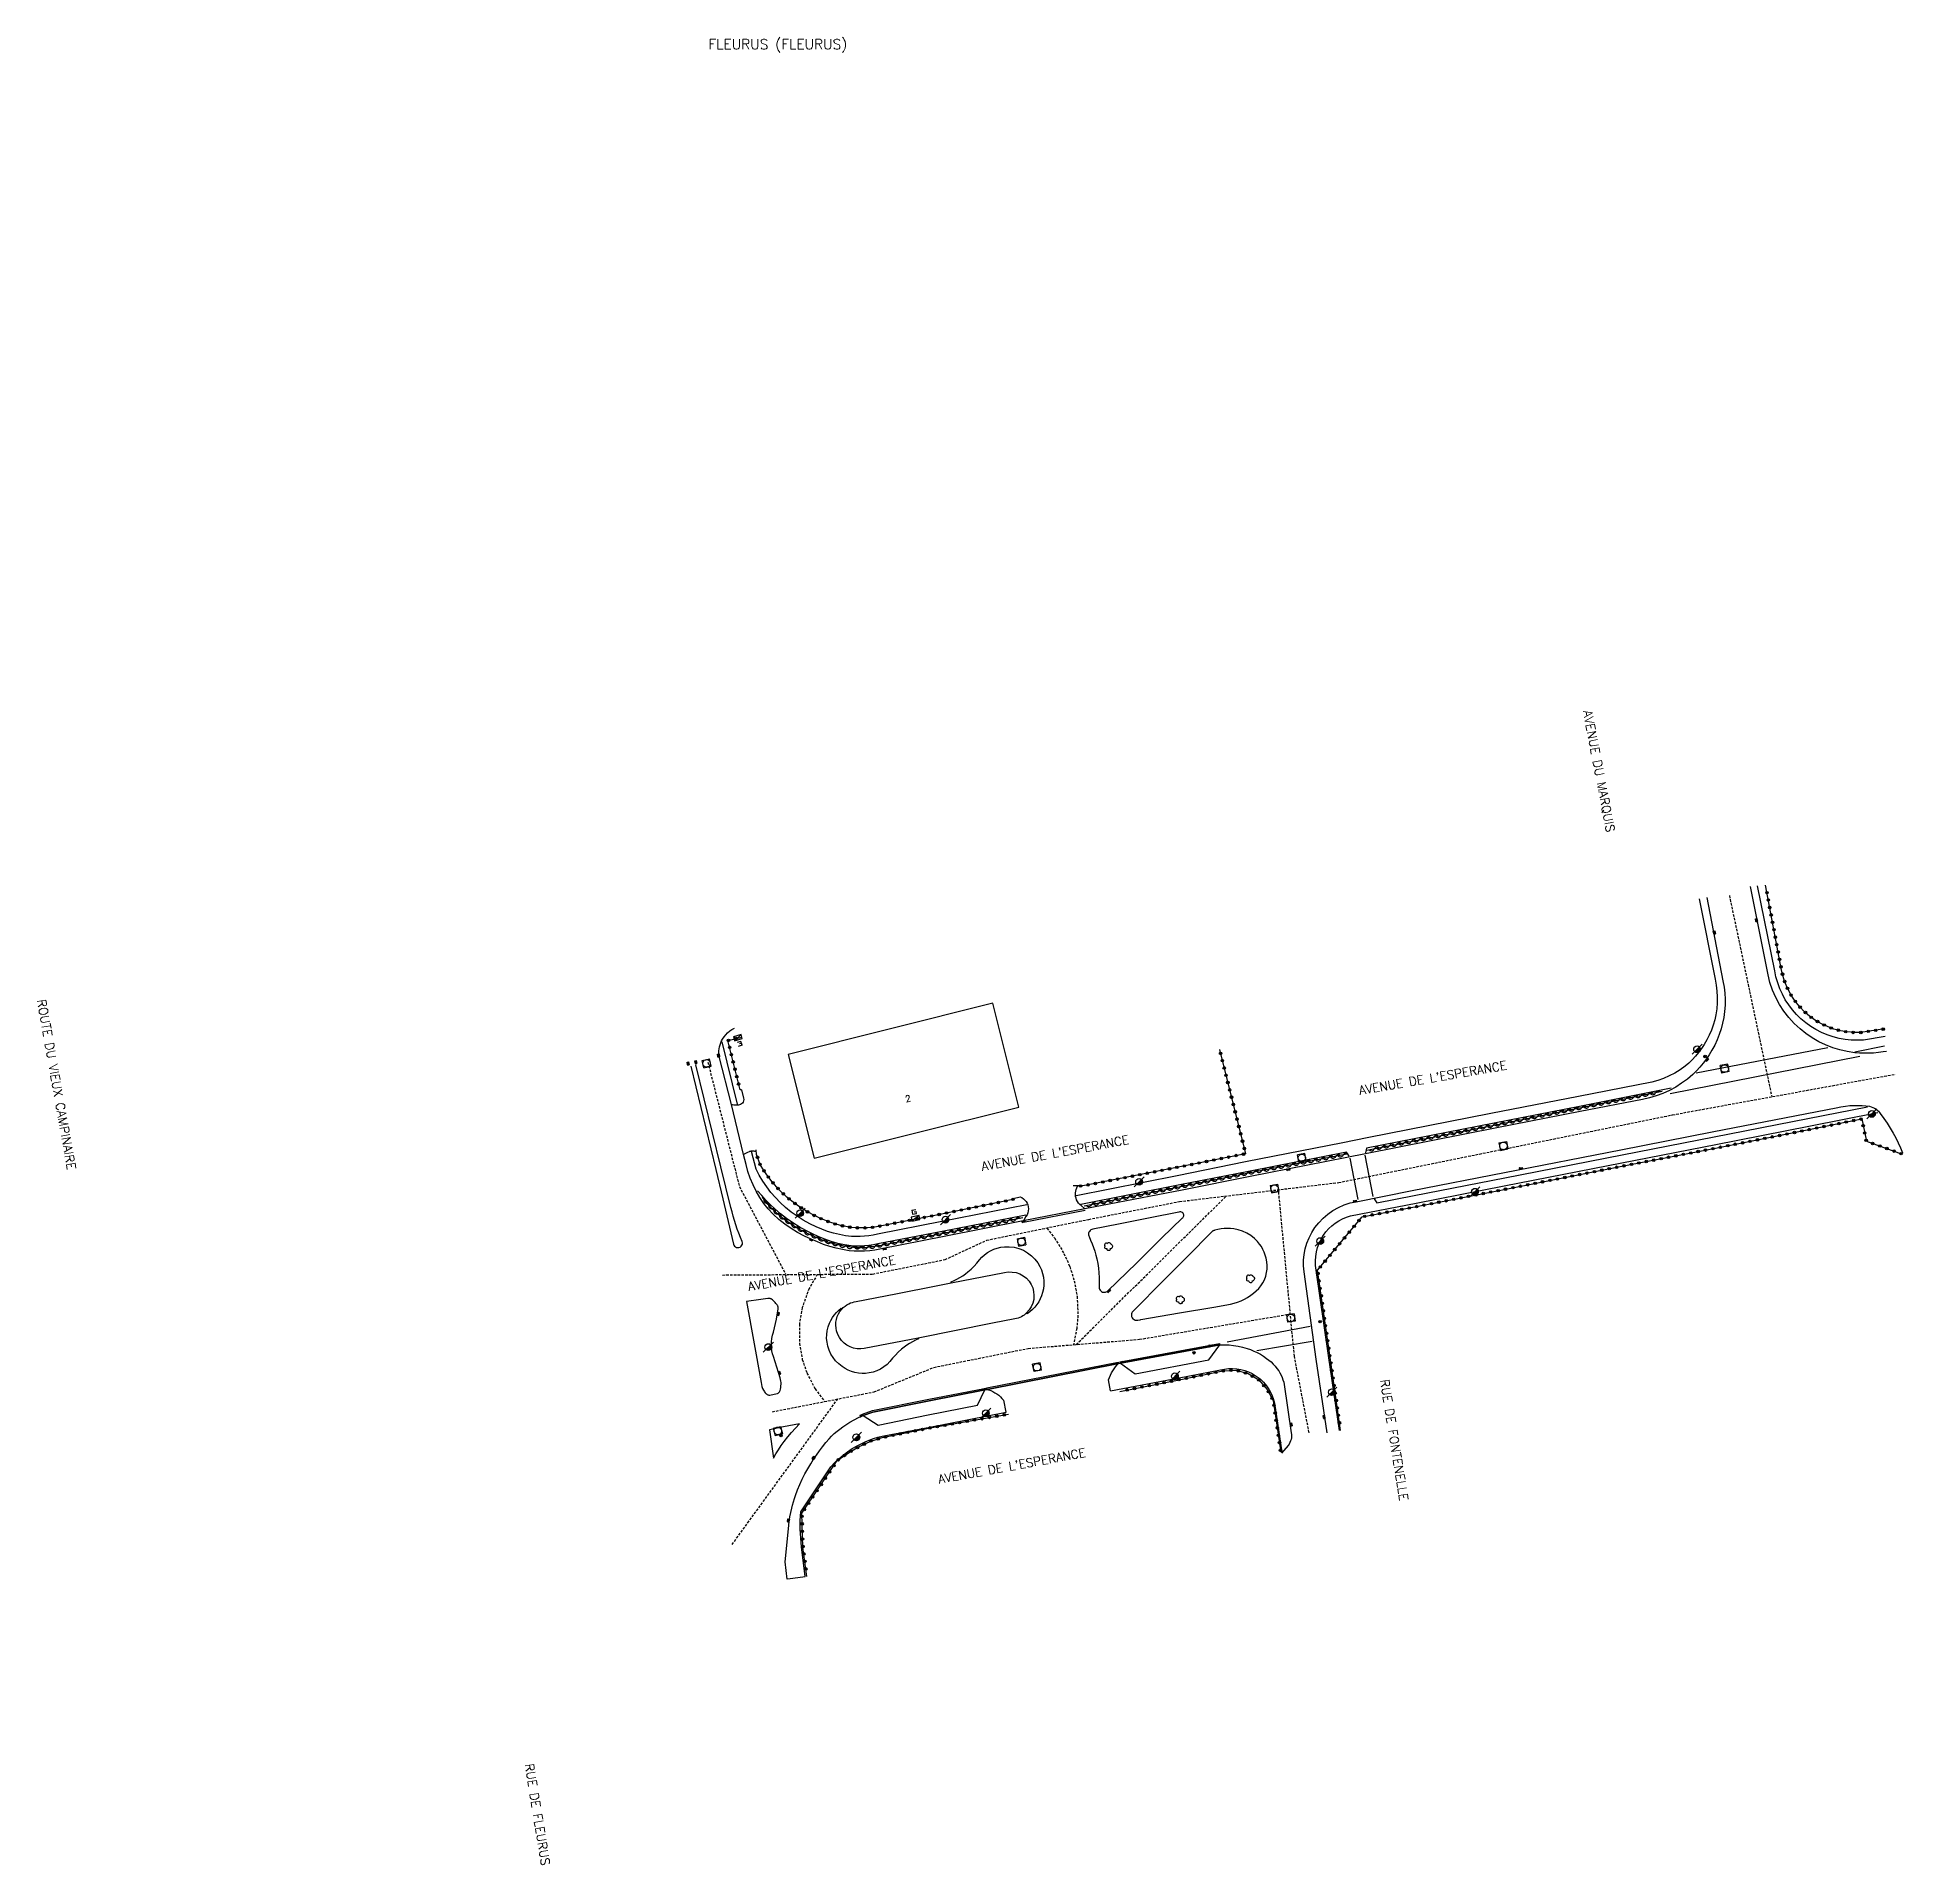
# Model space of a CAD drawing. Header units: millimetres. Extents: x 161025 to 162000, y 126625 to 126989.
# Drawn here: x 161323.8 to 161694.5, y 126624.9 to 126988 of the extents above; entities that cross this region are included whole.
import ezdxf
from ezdxf.enums import TextEntityAlignment as Align

# ---------------------------------------------------------------- set-up
doc = ezdxf.new("R2010")
doc.units = ezdxf.units.MM
doc.linetypes.add('DASHED', pattern=[0.75, 0.5, -0.25])
doc.layers.get('0').update_dxf_attribs({"linetype": 'CONTINUOUS'})
for name, color, linetype in [('W0001', 6, 'DASHED'), ('W0003', 5, 'CONTINUOUS'), ('W0006', 2, 'CONTINUOUS'), ('W0008', 7, 'CONTINUOUS'), ('W0014', 7, 'CONTINUOUS'), ('W0015', 2, 'CONTINUOUS'), ('W0017', 7, 'CONTINUOUS'), ('W0020', 2, 'CONTINUOUS'), ('W0100', 7, 'CONTINUOUS'), ('W0300', 7, 'CONTINUOUS'), ('W0310', 3, 'CONTINUOUS'), ('W0322', 7, 'CONTINUOUS'), ('W0400', 7, 'CONTINUOUS'), ('W0420', 7, 'CONTINUOUS'), ('W0430', 7, 'CONTINUOUS'), ('W0432', 7, 'CONTINUOUS'), ('W0470', 7, 'CONTINUOUS'), ('W0856', 7, 'CONTINUOUS'), ('W0980', 7, 'CONTINUOUS'), ('W0989', 7, 'CONTINUOUS'), ('W0991', 7, 'CONTINUOUS')]:
    doc.layers.add(name, color=color, linetype=linetype)
doc.styles.get("Standard").update_dxf_attribs({"font": 'romans.shx', "width": 0.85})

msp = doc.modelspace()

# ---------------------------------------------------------------- texts
at = {"layer": 'W0980'}
msp.add_text('FLEURUS (FLEURUS)', height=2, dxfattribs=at).set_placement((161470.94, 126986.52), align=Align.MIDDLE)
at = {"layer": 'W0989'}
for s, rotation, p in [('AVENUE DU MARQUIS', 280.8677, (161631.8, 126854.31)), ('ROUTE DU VIEUX CAMPINAIRE', 280.0898, (161324.61, 126796.88)), ("AVENUE DE L'ESPERANCE", 9.7723, (161586.42, 126778.78)), ("AVENUE DE L'ESPERANCE", 10.408, (161511.4, 126763.66)), ("AVENUE DE L'ESPERANCE", 10.408, (161465.03, 126739.78)), ('RUE DE FONTENELLE', 279.1549, (161591.48, 126721.37)), ("AVENUE DE L'ESPERANCE", 10.408, (161502.8, 126701.5)), ('RUE DE FLEURUS', 279.287, (161421.53, 126645.03))]:
    msp.add_text(s, height=1.75, rotation=rotation, dxfattribs=at).set_placement(p, align=Align.MIDDLE_LEFT)
at = {"layer": 'W0991'}
msp.add_text('2', height=1.25, rotation=13.9625, dxfattribs=at).set_placement((161496.8, 126777.18), align=Align.MIDDLE_CENTER)

# ---------------------------------------------------------------- blocks, each defined once
blk = doc.blocks.new('T420')
for p, q in [((0.75, 0.75), (-0.75, 0.75)), ((-0.75, 0.75), (-0.75, -0.75)), ((0.75, 0.75), (0.75, -0.75)), ((0.75, -0.75), (-0.75, -0.75))]:
    blk.add_line(p, q)
blk.add_ellipse((0, 0), major_axis=(-0.53, 0.53), ratio=1, start_param=3.926991, end_param=10.210176)
blk = doc.blocks.new('T400')
for p, q in [((-0.15, 0.3), (0.15, 0.3)), ((-0.15, -0.25), (-0.15, 0.3)), ((-0.15, 0.15), (0.15, 0.15)), ((-0.15, 0), (0.15, 0)), ((0.15, 0.3), (0.15, -0.25)), ((-0.15, -0.15), (0.15, -0.15)), ((-0.15, -0.25), (-0.15, -0.3)), ((-0.15, -0.3), (0.15, -0.3)), ((0.15, -0.3), (0.15, -0.25))]:
    blk.add_line(p, q)
blk = doc.blocks.new('T470')
for p, q in [((-1.000002, -1.000002), (1.000002, 1.000002)), ((0, 0), (0.666668, 0)), ((0, 0), (0, -0.666668)), ((0.166667, 0.166667), (0.500001, 0.166667)), ((0.166667, 0.166667), (0.166667, -0.666668)), ((0.333334, 0.333334), (0.500001, 0.333334)), ((0.333334, 0.333334), (0.333334, -0.500001)), ((0.500001, 0.333334), (0.500001, -0.333334)), ((-0.333334, -0.333334), (0.500001, -0.333334)), ((-0.333334, -0.333334), (-0.333334, -0.500001)), ((-0.333334, -0.500001), (0.333334, -0.500001)), ((-0.166667, -0.166667), (0.666668, -0.166667)), ((-0.166667, -0.166667), (-0.166667, -0.666668))]:
    blk.add_line(p, q)
blk.add_ellipse((0, 0), major_axis=(0.471405, 0.471405), ratio=1, start_param=5.4977871438, end_param=11.780972451)
blk = doc.blocks.new('T300')
for p, q in [((-0.8, 0.51), (-0.86, 0.34)), ((-0.86, 0.34), (-0.86, 0.17)), ((-0.86, 0.17), (-0.74, 0.06)), ((-0.69, 0.63), (-0.8, 0.51)), ((-0.8, -0.06), (-0.74, 0.06)), ((-0.74, 0.06), (-0.69, 0.11)), ((-0.57, 0.69), (-0.69, 0.63)), ((-0.46, 0.69), (-0.57, 0.69)), ((-0.29, 0.63), (-0.46, 0.69)), ((-0.29, 0.63), (-0.17, 0.74)), ((-0.23, 0.57), (-0.29, 0.63)), ((-0.17, 0.74), (-0.06, 0.8)), ((-0.06, 0.8), (0.06, 0.8)), ((0.06, 0.8), (0.23, 0.74)), ((0.23, 0.74), (0.34, 0.63)), ((0.34, 0.63), (0.4, 0.51)), ((0.46, 0.46), (0.34, 0.46)), ((0.4, 0.51), (0.4, 0.46)), ((0.57, 0.4), (0.46, 0.46)), ((0.57, 0.4), (0.69, 0.29)), ((0.69, 0.29), (0.74, 0.17)), ((0.74, 0.06), (0.69, -0.17)), ((0.74, 0.17), (0.74, 0.06)), ((-0.8, -0.17), (-0.8, -0.06)), ((-0.8, -0.23), (-0.8, -0.17)), ((-0.74, -0.34), (-0.8, -0.23)), ((-0.69, -0.4), (-0.74, -0.34)), ((-0.51, -0.46), (-0.69, -0.4)), ((-0.4, -0.46), (-0.51, -0.46)), ((-0.4, -0.46), (-0.34, -0.46)), ((-0.34, -0.46), (-0.34, -0.4)), ((-0.34, -0.51), (-0.34, -0.46)), ((-0.29, -0.63), (-0.34, -0.51)), ((-0.17, -0.74), (-0.29, -0.63)), ((-0.06, -0.8), (-0.17, -0.74)), ((0.06, -0.8), (-0.06, -0.8)), ((0.17, -0.74), (0.06, -0.8)), ((0.23, -0.69), (0.17, -0.74)), ((0.29, -0.46), (0.23, -0.46)), ((0.29, -0.63), (0.23, -0.69)), ((0.46, -0.4), (0.29, -0.46)), ((0.34, -0.51), (0.29, -0.63)), ((0.34, -0.51), (0.34, -0.46)), ((0.57, -0.34), (0.46, -0.4)), ((0.63, -0.29), (0.57, -0.34)), ((0.69, -0.17), (0.63, -0.29))]:
    blk.add_line(p, q)
blk = doc.blocks.new('T430')
at = {"flags": 128}
for points in [[(0.8, 0.8), (-0.8, 0.8)], [(-0.8, 0.8), (-0.8, 0)], [(0.8, 0.8), (-0.8, 0)], [(-0.8, 0), (0.8, 0)], [(-0.4, 2.1), (0.4, 2.1)], [(-0.4, 2.1), (-0.4, 1.3)], [(-0.4, 1.7), (0, 1.7)], [(-0.4, 1.3), (0.4, 1.3)], [(0.8, 0), (0.8, 0.8)]]:
    blk.add_lwpolyline(points, dxfattribs=at)
blk = doc.blocks.new('t432')
at = {"flags": 128}
for points in [[(0.8, 0.8), (-0.8, 0.8)], [(-0.8, 0.8), (-0.8, 0)], [(0.8, 0.8), (-0.8, 0)], [(-0.8, 0), (0.8, 0)], [(-0.4, 2.1), (-0.4, 1.3)], [(-0.4, 1.3), (0.4, 1.3)], [(-0.39, 2.1), (0.41, 2.1)], [(0, 1.7), (0.4, 1.7)], [(0.4, 1.3), (0.4, 1.7)], [(0.8, 0), (0.8, 0.8)]]:
    blk.add_lwpolyline(points, dxfattribs=at)
blk = doc.blocks.new('T856')
for p, q in [((-0.125, 0), (0.125, 0)), ((0, 0.125), (0, -0.125))]:
    blk.add_line(p, q)
blk.add_ellipse((0, 0), major_axis=(-0.177, 0.177), ratio=1, start_param=3.9269908, end_param=10.2101761)
blk = doc.blocks.new('t322o')
at = {"color": 0, "linetype": 'Continuous'}
for radius in [0.25, 0.15]:
    blk.add_circle((0, 0), radius, dxfattribs=at)
blk = doc.blocks.new('t310o')
at = {"color": 0, "linetype": 'Continuous'}
for centre, start, end in [((-0.5, 0.38), 216.8699, 323.1304), ((0.5, -0.37), 36.8699, 143.1303)]:
    blk.add_arc(centre, 0.625, start, end, dxfattribs=at)

# ---------------------------------------------------------------- linework, layer by layer
at = {"layer": 'W0001'}
for points in [[(161660.01, 126817.5), (161668.43, 126777.55)], [(161457.04, 126784.39), (161463.3, 126759.69), (161472.5, 126742.25)], [(161459.95, 126742.11), (161489.8, 126742.31), (161504.16, 126745.17), (161512.46, 126749.03), (161532.71, 126753.17), (161550.78, 126756.71), (161582.39, 126760.49), (161648.73, 126773.94), (161693.01, 126782.02)], [(161530.23, 126728.3), (161560.07, 126757.82)], [(161576.51, 126710.77), (161573.58, 126725.97), (161570.42, 126759.06)], [(161524.38, 126751.41), (161525.9, 126749.49), (161527.79, 126746.41), (161528.96, 126743.77), (161529.84, 126740.96), (161530.4, 126737.87), (161530.56, 126734.12), (161530.34, 126731.51), (161529.7, 126728.26)], [(161478.78, 126742.23), (161477.16, 126739.44), (161475.78, 126735.64), (161475.22, 126732.37), (161475.24, 126728.53), (161475.8, 126725.34), (161476.72, 126722.63), (161478.35, 126719.49), (161480.24, 126716.97)], [(161469.86, 126714.94), (161490.08, 126718.89), (161501.95, 126723.76), (161520.7, 126727.53), (161542.82, 126729.33), (161572.78, 126734.36)], [(161461.86, 126688.58), (161482.85, 126717.48)]]:
    msp.add_lwpolyline(points, dxfattribs=at)
at = {"layer": 'W0003'}
for points in [[(161531.94, 126755.23), (161519.71, 126752.85)], [(161532, 126754.94), (161519.77, 126752.56)]]:
    msp.add_lwpolyline(points, dxfattribs=at)
for points in [[(161558.76, 126728.22), (161539.02, 126724.58), (161538.97, 126724.88), (161558.7, 126728.51)], [(161538.64, 126724.51), (161512.56, 126719.39), (161512.5, 126719.68), (161538.58, 126724.81)], [(161512.09, 126719.3), (161501.01, 126717.13), (161489.83, 126714.88), (161487.9, 126714.17), (161487.79, 126714.45), (161489.74, 126715.17), (161500.95, 126717.42), (161512.03, 126719.59)]]:
    msp.add_lwpolyline(points, close=True, dxfattribs=at)
at = {"layer": 'W0006'}
for points in [[(161539.02, 126724.58), (161541.97, 126722.47), (161556.55, 126725.27), (161558.76, 126728.22)], [(161487.9, 126714.17), (161490.89, 126712.28), (161500.81, 126714.33), (161510.64, 126716.28), (161512.09, 126719.3)]]:
    msp.add_lwpolyline(points, dxfattribs=at)
at = {"layer": 'W0008'}
for points in [[(161691.22, 126786.54), (161690.54, 126786.45), (161689.61, 126786.31), (161688.68, 126786.22), (161687.74, 126786.17), (161686.8, 126786.16), (161685.87, 126786.2), (161684.93, 126786.28), (161683.44, 126786.5), (161681.97, 126786.83), (161680.54, 126787.27), (161679.13, 126787.82), (161677.78, 126788.47), (161676.47, 126789.22), (161675.23, 126790.07), (161674.06, 126791.01), (161672.9, 126792.1), (161671.83, 126793.28), (161670.86, 126794.54), (161670, 126795.88), (161669.24, 126797.28), (161668.6, 126798.74), (161668.08, 126800.24), (161667.69, 126801.78), (161664.23, 126819.29)], [(161655.51, 126817.15), (161658.74, 126800.53), (161658.96, 126799.33), (161659.1, 126798.13), (161659.16, 126796.91), (161659.15, 126795.7), (161659.06, 126794.49), (161658.9, 126793.29), (161658.67, 126792.15), (161658.37, 126791.03), (161658.01, 126789.92), (161657.58, 126788.84), (161657.09, 126787.79), (161656.54, 126786.77), (161656.01, 126785.89), (161655.44, 126785.04), (161654.82, 126784.22), (161654.16, 126783.43), (161653.47, 126782.68), (161652.73, 126781.96), (161651.66, 126781.05), (161650.53, 126780.2), (161649.34, 126779.44), (161648.1, 126778.77), (161646.81, 126778.19), (161645.49, 126777.7), (161644.14, 126777.3), (161642.76, 126777), (161630.34, 126774.59), (161613.82, 126771.34), (161587.68, 126766.21), (161564.76, 126761.66), (161551.27, 126758.99), (161531.94, 126755.23), (161519.71, 126752.85), (161503.97, 126749.74), (161491.22, 126747.23), (161490.21, 126747.06), (161489.19, 126746.93), (161488.17, 126746.85), (161487.15, 126746.83), (161486.13, 126746.86), (161485.11, 126746.93), (161483.81, 126747.15), (161482.53, 126747.43), (161481.26, 126747.78), (161480.01, 126748.2), (161478.79, 126748.69), (161477.59, 126749.24), (161476.21, 126749.86), (161474.87, 126750.57), (161473.57, 126751.36), (161472.32, 126752.22), (161471.13, 126753.17), (161470, 126754.18), (161469.04, 126755.24), (161468.16, 126756.35), (161467.36, 126757.53), (161466.64, 126758.76), (161466.01, 126760.03), (161465.46, 126761.35), (161465.01, 126762.7), (161464.66, 126764.08), (161464.14, 126766.05), (161461.71, 126775.96), (161459.29, 126785.55)], [(161580.08, 126710.74), (161577.94, 126725.42), (161575.49, 126742.75), (161575.39, 126743.9), (161575.4, 126745.06), (161575.52, 126746.21), (161575.75, 126747.34), (161576.08, 126748.45), (161576.5, 126749.52), (161577.03, 126750.55), (161577.65, 126751.53), (161578.42, 126752.51), (161579.28, 126753.41), (161580.22, 126754.22), (161581.24, 126754.93), (161582.33, 126755.54), (161583.47, 126756.04), (161584.66, 126756.42), (161585.88, 126756.67), (161596.98, 126758.87), (161615.32, 126762.46), (161638.45, 126767), (161656.59, 126770.54), (161675.38, 126774.21), (161681.24, 126775.35), (161682.14, 126775.53), (161683.06, 126775.67), (161683.98, 126775.76), (161684.9, 126775.81), (161685.64, 126775.82), (161686.37, 126775.79), (161687.11, 126775.74), (161687.84, 126775.66), (161688.19, 126775.55), (161688.52, 126775.41), (161688.84, 126775.24), (161689.15, 126775.04), (161689.39, 126774.85), (161689.61, 126774.64), (161689.82, 126774.41), (161690, 126774.17), (161690.69, 126773.24), (161691.34, 126772.29), (161691.96, 126771.32), (161692.54, 126770.32), (161693.06, 126769.36), (161693.54, 126768.39), (161693.99, 126767.4), (161694.4, 126766.39)], [(161472.77, 126681.69), (161472.38, 126685.13), (161473.1, 126692.35), (161473.21, 126693.21), (161473.34, 126694.06), (161473.51, 126694.91), (161473.69, 126695.76), (161473.86, 126696.4), (161474.04, 126697.05), (161474.23, 126697.69), (161474.44, 126698.32), (161474.86, 126699.41), (161475.32, 126700.49), (161475.8, 126701.54), (161476.33, 126702.59), (161476.88, 126703.61), (161477.47, 126704.62), (161478.02, 126705.49), (161478.59, 126706.34), (161479.19, 126707.18), (161479.81, 126708), (161480.46, 126708.8), (161481.12, 126709.58), (161481.63, 126710.09), (161482.16, 126710.59), (161482.7, 126711.06), (161483.27, 126711.51), (161483.84, 126711.94), (161484.44, 126712.35), (161485.27, 126712.87), (161486.12, 126713.35), (161487, 126713.78), (161487.9, 126714.17), (161489.83, 126714.88), (161501.01, 126717.13), (161512.09, 126719.3), (161512.56, 126719.39), (161538.64, 126724.51), (161539.02, 126724.58), (161558.76, 126728.22), (161559.67, 126728.24), (161560.59, 126728.21), (161561.5, 126728.12), (161562.4, 126727.97), (161563.29, 126727.77), (161564.17, 126727.51), (161564.86, 126727.28), (161565.53, 126727), (161566.19, 126726.69), (161566.83, 126726.35), (161567.45, 126725.97), (161568.05, 126725.55), (161568.51, 126725.2), (161568.95, 126724.83), (161569.36, 126724.42), (161569.75, 126724), (161570.12, 126723.55), (161570.46, 126723.08), (161570.71, 126722.66), (161570.94, 126722.22), (161571.14, 126721.77), (161571.31, 126721.3), (161571.46, 126720.83), (161571.57, 126720.35), (161572.96, 126710.73), (161573, 126710.41), (161573, 126710.09), (161572.98, 126709.76), (161572.92, 126709.44), (161572.83, 126709.13), (161572.7, 126708.82), (161572.54, 126708.53), (161572.36, 126708.25), (161571.04, 126706.71)]]:
    msp.add_lwpolyline(points, dxfattribs=at)
at = {"layer": 'W0014'}
for points in [[(161690.95, 126789.52), (161686.68, 126788.8), (161685.46, 126788.75), (161684.23, 126788.78), (161683.01, 126788.91), (161681.8, 126789.13), (161680.61, 126789.44), (161679.45, 126789.83), (161678.31, 126790.31), (161677.22, 126790.88), (161676.17, 126791.52), (161675.18, 126792.24), (161674.24, 126793.03), (161673.36, 126793.88), (161672.55, 126794.8), (161671.8, 126795.78), (161671.13, 126796.81), (161670.54, 126797.89), (161670.03, 126799), (161669.61, 126800.16), (161669.27, 126801.34), (161669.02, 126802.54), (161665.58, 126819.42)], [(161654.01, 126816.88), (161657.16, 126800.87), (161657.39, 126799.71), (161657.54, 126798.54), (161657.61, 126797.36), (161657.6, 126796.18), (161657.5, 126795), (161657.33, 126793.83), (161657.1, 126792.79), (161656.8, 126791.76), (161656.44, 126790.75), (161656.02, 126789.77), (161655.54, 126788.82), (161655, 126787.89), (161654.47, 126787.09), (161653.9, 126786.32), (161653.28, 126785.59), (161652.63, 126784.89), (161651.93, 126784.23), (161651.2, 126783.61), (161650.21, 126782.88), (161649.17, 126782.23), (161648.08, 126781.66), (161646.95, 126781.17), (161645.79, 126780.77), (161644.6, 126780.46), (161630.06, 126777.61), (161612.59, 126774.17), (161588.01, 126769.37), (161583.22, 126768.39), (161563.85, 126764.57), (161550.26, 126761.84), (161530.24, 126757.81)], [(161462.91, 126776.04), (161459.85, 126788.41)], [(161690.81, 126787.58), (161684.94, 126786.42)], [(161648.47, 126779.22), (161630.24, 126775.61), (161613.29, 126772.3), (161587.88, 126767.31), (161587.69, 126766.4)], [(161589.4, 126757.23), (161589.94, 126756.42), (161597.41, 126757.9), (161615.41, 126761.43), (161638.74, 126766.01), (161657.01, 126769.58), (161675.61, 126773.21), (161687.48, 126775.53)], [(161582.54, 126711.23), (161580.35, 126726.13), (161577.93, 126743.1), (161577.8, 126744), (161577.76, 126744.9), (161577.82, 126745.81), (161577.95, 126746.7), (161578.18, 126747.58), (161578.49, 126748.43), (161578.87, 126749.25), (161579.34, 126750.02), (161579.84, 126750.7), (161580.4, 126751.33), (161581.01, 126751.91), (161581.68, 126752.43), (161582.38, 126752.89), (161583.13, 126753.28), (161583.91, 126753.6), (161584.71, 126753.85), (161597.79, 126756.41), (161615.26, 126759.83), (161638.65, 126764.43), (161657.29, 126768.07), (161675.79, 126771.69), (161689.54, 126774.39)], [(161520.44, 126756.05), (161503.52, 126752.72), (161490.74, 126750.23), (161489.9, 126750.05), (161489.04, 126749.91), (161488.18, 126749.82), (161487.32, 126749.76), (161486.46, 126749.75), (161485.59, 126749.78), (161484.38, 126749.92), (161483.18, 126750.13), (161482, 126750.41), (161480.83, 126750.77), (161479.69, 126751.19), (161478.57, 126751.68), (161477.27, 126752.3), (161476, 126753), (161474.78, 126753.77), (161473.61, 126754.62), (161472.49, 126755.53), (161471.42, 126756.51), (161470.47, 126757.49), (161469.57, 126758.53), (161468.73, 126759.62), (161467.96, 126760.75), (161467.25, 126761.93), (161466.62, 126763.14), (161465.71, 126766.62)], [(161584.44, 126765.74), (161583.95, 126766.53), (161564.47, 126762.67), (161550.83, 126760.02), (161531.13, 126756.12)], [(161520.21, 126753.97), (161503.61, 126750.74), (161490.8, 126748.28), (161489.93, 126748.11), (161489.05, 126747.98), (161488.16, 126747.9), (161487.28, 126747.86), (161486.39, 126747.86), (161485.5, 126747.91), (161484.18, 126748.12), (161482.86, 126748.4), (161481.57, 126748.76), (161480.3, 126749.2), (161479.06, 126749.71), (161477.85, 126750.29), (161476.51, 126750.96), (161475.2, 126751.69), (161473.92, 126752.48), (161472.69, 126753.34), (161471.5, 126754.26), (161470.36, 126755.23), (161469.45, 126756.08), (161468.57, 126756.97), (161467.73, 126757.89), (161466.93, 126758.84)], [(161505.39, 126740.54), (161515.98, 126742.58), (161516.74, 126742.71), (161517.52, 126742.7), (161518.29, 126742.58), (161519.02, 126742.32), (161519.71, 126741.95), (161520.32, 126741.47), (161520.85, 126740.9), (161521.27, 126740.25), (161521.58, 126739.54), (161521.77, 126738.8), (161521.84, 126738.03), (161521.78, 126737.26), (161521.59, 126736.52), (161521.29, 126735.81), (161520.88, 126735.16), (161520.36, 126734.59)], [(161498.83, 126729.58), (161488.12, 126727.51), (161487.41, 126727.43), (161486.69, 126727.46), (161485.99, 126727.59), (161485.31, 126727.83), (161484.68, 126728.17), (161484.11, 126728.6), (161483.6, 126729.1), (161483.18, 126729.68), (161482.85, 126730.32), (161482.62, 126730.99), (161482.5, 126731.56), (161482.46, 126732.14), (161482.49, 126732.72), (161482.58, 126733.29), (161482.75, 126733.85), (161482.98, 126734.38), (161483.28, 126734.88), (161483.63, 126735.34)], [(161537.06, 126719.12), (161550.66, 126721.7), (161558.89, 126723.26), (161559.69, 126723.43), (161560.49, 126723.52), (161561.31, 126723.54), (161562.12, 126723.49), (161562.92, 126723.35), (161563.7, 126723.15), (161564.46, 126722.87), (161565.2, 126722.52), (161566.01, 126722.03), (161566.76, 126721.46), (161567.44, 126720.8), (161568.05, 126720.08), (161568.58, 126719.3), (161569.02, 126718.46), (161569.36, 126717.58), (161569.61, 126716.66), (161571.06, 126706.92)], [(161472.95, 126681.71), (161476.39, 126682.18), (161475.66, 126688.08), (161475.56, 126688.96), (161475.48, 126689.84), (161475.43, 126690.73), (161475.4, 126691.61), (161475.39, 126692.47), (161475.4, 126693.33), (161475.44, 126694.19), (161475.5, 126695.05), (161481.49, 126704.02), (161482.25, 126704.84), (161483.05, 126705.6), (161483.9, 126706.32), (161484.79, 126706.99), (161485.72, 126707.61), (161486.68, 126708.18), (161487.47, 126708.59), (161488.28, 126708.96), (161489.11, 126709.3), (161489.95, 126709.6), (161490.8, 126709.86), (161491.66, 126710.08), (161501.12, 126711.9), (161516.28, 126714.88)]]:
    msp.add_lwpolyline(points, dxfattribs=at)
at = {"layer": 'W0015'}
for points in [[(161453.62, 126783.59), (161458.63, 126763.08), (161460, 126757.26), (161462.14, 126748.27), (161462.22, 126748.05), (161462.35, 126747.85), (161462.53, 126747.7), (161462.75, 126747.59), (161462.98, 126747.55), (161463.22, 126747.57), (161463.46, 126747.66), (161463.66, 126747.82), (161463.81, 126748.03), (161463.9, 126748.27), (161463.91, 126748.53), (161463.85, 126748.78), (161463.51, 126749.59), (161463.18, 126750.41), (161462.88, 126751.23), (161462.59, 126752.06), (161462.32, 126752.92), (161462.07, 126753.78), (161461.84, 126754.65), (161461.63, 126755.53), (161459.62, 126763.59), (161454.62, 126783.87), (161454.62, 126783.87)], [(161536.53, 126738.97), (161542.18, 126744.49), (161547.27, 126749.49), (161551.28, 126753.39), (161551.4, 126753.48), (161551.5, 126753.6), (161551.57, 126753.74), (161551.6, 126753.89), (161551.6, 126754.05), (161551.56, 126754.2), (161551.47, 126754.37), (161551.34, 126754.51), (161551.18, 126754.6), (161550.99, 126754.65), (161550.8, 126754.64), (161550.62, 126754.58), (161544.92, 126753.45), (161538.63, 126752.22), (161533.54, 126751.21), (161533.34, 126751.16), (161533.15, 126751.07), (161532.99, 126750.94), (161532.85, 126750.78), (161532.76, 126750.62), (161532.7, 126750.45), (161532.67, 126750.27), (161532.67, 126750.09), (161532.71, 126749.91), (161532.77, 126749.74), (161533.1, 126749.03), (161533.4, 126748.3), (161533.67, 126747.57), (161533.91, 126746.82), (161534.13, 126746.07), (161534.31, 126745.31), (161534.5, 126744.39), (161534.64, 126743.47), (161534.74, 126742.54), (161534.8, 126741.6), (161534.81, 126740.66), (161534.78, 126739.73), (161534.8, 126739.51), (161534.86, 126739.31), (161534.96, 126739.12), (161535.1, 126738.96), (161535.27, 126738.83), (161535.46, 126738.73), (161535.65, 126738.68), (161535.84, 126738.67), (161536.03, 126738.69), (161536.21, 126738.75), (161536.38, 126738.84), (161536.53, 126738.97)]]:
    msp.add_lwpolyline(points, dxfattribs=at)
for points in [[(161542.93, 126733.2), (161543.08, 126733.24), (161550.78, 126734.57), (161557.6, 126735.74), (161560.88, 126736.32), (161561.6, 126736.49), (161562.3, 126736.71), (161562.99, 126736.98), (161563.65, 126737.3), (161564.29, 126737.67), (161564.9, 126738.09), (161565.47, 126738.49), (161566, 126738.95), (161566.49, 126739.45), (161566.93, 126739.99), (161567.33, 126740.56), (161567.67, 126741.17), (161567.9, 126741.86), (161568.07, 126742.58), (161568.15, 126743.3), (161568.16, 126744.03), (161568.1, 126744.75), (161567.95, 126745.47), (161567.79, 126746.07), (161567.58, 126746.65), (161567.32, 126747.21), (161567.02, 126747.75), (161566.67, 126748.26), (161566.28, 126748.74), (161565.63, 126749.38), (161564.9, 126749.94), (161564.12, 126750.42), (161563.29, 126750.8), (161562.42, 126751.08), (161561.52, 126751.26), (161560.9, 126751.32), (161560.27, 126751.35), (161559.65, 126751.33), (161559.02, 126751.26), (161558.4, 126751.15), (161557.79, 126751), (161557.69, 126750.98), (161557.59, 126750.95), (161557.49, 126750.92), (161557.4, 126750.88), (161557.32, 126750.83), (161557.25, 126750.77), (161557.19, 126750.7), (161557.13, 126750.63), (161552.32, 126745.79), (161547.77, 126741.24), (161541.46, 126734.88), (161541.35, 126734.73), (161541.26, 126734.57), (161541.21, 126734.39), (161541.19, 126734.21), (161541.2, 126734.03), (161541.24, 126733.85), (161541.35, 126733.62), (161541.51, 126733.42), (161541.72, 126733.27), (161541.95, 126733.17), (161542.2, 126733.13), (161542.45, 126733.16)], [(161513.61, 126732.52), (161498.83, 126729.58), (161498.87, 126729.4), (161498.27, 126729.13), (161497.69, 126728.83), (161497.12, 126728.5), (161496.56, 126728.15), (161496.03, 126727.77), (161495.51, 126727.36), (161494.88, 126726.8), (161494.29, 126726.21), (161493.73, 126725.58), (161493.22, 126724.91), (161492.65, 126724.35), (161492.03, 126723.86), (161491.35, 126723.43), (161490.63, 126723.09), (161489.87, 126722.83), (161489.1, 126722.65), (161488.39, 126722.57), (161487.68, 126722.55), (161486.97, 126722.61), (161486.27, 126722.74), (161485.58, 126722.93), (161484.92, 126723.2), (161484.29, 126723.52), (161483.69, 126723.91), (161483.03, 126724.43), (161482.43, 126725.03), (161481.91, 126725.69), (161481.47, 126726.41), (161481.11, 126727.18), (161480.85, 126727.98), (161480.71, 126728.74), (161480.64, 126729.5), (161480.66, 126730.28), (161480.76, 126731.04), (161480.94, 126731.79), (161481.21, 126732.52), (161481.48, 126733.09), (161481.79, 126733.64), (161482.16, 126734.15), (161482.57, 126734.64), (161483.02, 126735.08), (161483.51, 126735.49), (161483.63, 126735.34), (161483.95, 126735.65), (161484.29, 126735.93), (161484.66, 126736.18), (161485.05, 126736.4), (161485.4, 126736.55), (161485.76, 126736.68), (161486.13, 126736.78), (161486.51, 126736.86), (161494.38, 126738.38), (161502.75, 126740.04), (161505.39, 126740.54), (161505.35, 126740.76), (161505.96, 126741.01), (161506.54, 126741.29), (161507.11, 126741.61), (161507.67, 126741.95), (161508.21, 126742.32), (161508.72, 126742.72), (161509.35, 126743.26), (161509.94, 126743.85), (161510.49, 126744.48), (161511, 126745.14), (161511.49, 126745.67), (161512.02, 126746.14), (161512.6, 126746.56), (161513.22, 126746.92), (161513.87, 126747.22), (161514.55, 126747.45), (161515.25, 126747.61), (161515.95, 126747.71), (161516.92, 126747.73), (161517.89, 126747.62), (161518.83, 126747.38), (161519.73, 126747.02), (161520.57, 126746.54), (161521.35, 126745.95), (161522.03, 126745.27), (161522.62, 126744.5), (161523.01, 126743.83), (161523.32, 126743.13), (161523.56, 126742.4), (161523.72, 126741.65), (161523.8, 126740.89), (161523.8, 126740.12), (161523.72, 126739.36), (161523.55, 126738.61), (161523.35, 126737.98), (161523.09, 126737.37), (161522.78, 126736.79), (161522.41, 126736.23), (161522, 126735.72), (161521.54, 126735.24), (161521.03, 126734.81), (161520.49, 126734.42), (161520.36, 126734.59), (161520.13, 126734.37), (161519.88, 126734.16), (161519.62, 126733.98), (161519.34, 126733.82), (161519.03, 126733.67), (161518.7, 126733.54), (161518.36, 126733.44), (161518.02, 126733.37)], [(161467.59, 126737.24), (161464.74, 126736.82), (161467.63, 126720.74), (161467.69, 126720.35), (161467.78, 126719.97), (161467.92, 126719.59), (161468.09, 126719.24), (161468.2, 126719.05), (161468.32, 126718.87), (161468.45, 126718.7), (161468.59, 126718.53), (161468.67, 126718.47), (161468.76, 126718.41), (161468.85, 126718.36), (161468.94, 126718.31), (161469.05, 126718.28), (161469.15, 126718.25), (161469.26, 126718.23), (161469.36, 126718.22), (161470.81, 126718.56), (161470.9, 126718.59), (161470.98, 126718.64), (161471.05, 126718.69), (161471.12, 126718.75), (161471.21, 126718.84), (161471.28, 126718.93), (161471.34, 126719.03), (161471.38, 126719.14), (161471.46, 126719.45), (161471.52, 126719.76), (161471.56, 126720.08), (161471.57, 126720.39), (161471.57, 126720.72), (161471.54, 126721.04), (161471.48, 126721.36), (161471.4, 126721.67), (161470.08, 126725.92), (161469.91, 126726.47), (161469.78, 126727.04), (161469.7, 126727.61), (161469.67, 126728.19), (161469.68, 126728.84), (161469.75, 126729.49), (161469.88, 126730.13), (161470.06, 126730.75), (161470.67, 126733.36), (161471, 126735.36), (161471.01, 126735.46), (161471.01, 126735.56), (161471.01, 126735.66), (161470.99, 126735.77), (161470.96, 126735.88), (161470.92, 126735.98), (161470.87, 126736.08), (161470.8, 126736.18), (161470.69, 126736.33), (161470.56, 126736.47), (161470.44, 126736.62), (161470.3, 126736.75), (161470.16, 126736.9), (161470.01, 126737.03), (161469.85, 126737.17), (161469.69, 126737.29), (161469.6, 126737.35), (161469.5, 126737.4), (161469.4, 126737.44), (161469.29, 126737.46), (161469.2, 126737.47), (161469.11, 126737.47), (161469.01, 126737.46), (161468.92, 126737.44)], [(161472.07, 126711.97), (161469.27, 126711.33), (161470.07, 126705.72), (161470.56, 126706.56), (161471.09, 126707.4), (161471.63, 126708.21), (161472.21, 126709.01), (161472.92, 126709.93), (161473.67, 126710.83), (161474.46, 126711.69), (161475.27, 126712.53)]]:
    msp.add_lwpolyline(points, close=True, dxfattribs=at)
at = {"layer": 'W0017'}
for points in [[(161459.29, 126785.55), (161459.23, 126786.63), (161459.28, 126787.04), (161459.36, 126787.44), (161459.46, 126787.84), (161459.6, 126788.23), (161459.77, 126788.61), (161459.96, 126788.97), (161460.25, 126789.43), (161460.59, 126789.86), (161460.97, 126790.25), (161461.38, 126790.6), (161461.83, 126790.91), (161462.3, 126791.18)], [(161463.71, 126778.89), (161464.13, 126777.23), (161464.16, 126776.97), (161464.12, 126776.71), (161464.04, 126776.47), (161463.9, 126776.25), (161463.72, 126776.11), (161463.52, 126776), (161463.31, 126775.92), (161463.1, 126775.87), (161462.87, 126775.85), (161462.65, 126775.86), (161462.41, 126775.86), (161462.18, 126775.87), (161461.94, 126775.9), (161461.71, 126775.96)], [(161464.14, 126766.05), (161464.17, 126766.1), (161464.44, 126766.25), (161464.71, 126766.4), (161464.99, 126766.53), (161465.28, 126766.64), (161465.39, 126766.69), (161465.51, 126766.73), (161465.63, 126766.77), (161465.76, 126766.8), (161465.89, 126766.81), (161466.03, 126766.8), (161466.16, 126766.78), (161466.3, 126766.75), (161466.39, 126766.72), (161466.48, 126766.69), (161466.56, 126766.64), (161466.65, 126766.6)], [(161531.94, 126755.23), (161531.19, 126755.91), (161530.92, 126756.14), (161530.68, 126756.41), (161530.48, 126756.71), (161530.31, 126757.03), (161530.19, 126757.37), (161530.11, 126757.71), (161530.07, 126758.07), (161530.07, 126758.42), (161530.12, 126758.77), (161530.21, 126759.12), (161530.34, 126759.45), (161530.5, 126759.76)], [(161517.72, 126757.33), (161519.11, 126757.65), (161519.45, 126757.48), (161519.76, 126757.27), (161520.04, 126757.01), (161520.28, 126756.72), (161520.47, 126756.39), (161520.61, 126756.03), (161520.7, 126755.65), (161520.73, 126755.25), (161520.7, 126754.85), (161520.6, 126754.46), (161520.45, 126754.09), (161520.24, 126753.75), (161519.75, 126752.89)], [(161537.06, 126719.12), (161536.65, 126721.31), (161536.83, 126721.77), (161537.03, 126722.23), (161537.26, 126722.67), (161537.51, 126723.1), (161537.77, 126723.47), (161538.04, 126723.84), (161538.33, 126724.18), (161538.64, 126724.51)], [(161512.56, 126719.39), (161512.83, 126719.32), (161513.26, 126719.16), (161513.68, 126718.96), (161514.09, 126718.73), (161514.48, 126718.48), (161514.83, 126718.21), (161515.16, 126717.91), (161515.48, 126717.6), (161515.76, 126717.26), (161516.25, 126714.88)]]:
    msp.add_lwpolyline(points, dxfattribs=at)
at = {"layer": 'W0020'}
for points in [[(161679.59, 126787.25), (161653.42, 126782.2)], [(161685.96, 126785.51), (161648.22, 126778.08)], [(161586.28, 126757.11), (161584.69, 126765.33)], [(161589.22, 126757.69), (161587.67, 126765.89)], [(161560.21, 126728.86), (161576.7, 126731.92)], [(161566.1, 126727.11), (161577.13, 126728.96)]]:
    msp.add_lwpolyline(points, dxfattribs=at)
at = {"layer": 'W0100'}
msp.add_lwpolyline([(161513.65, 126796.13), (161473.01, 126785.92), (161478.13, 126765.33), (161518.85, 126775.45)], close=True, dxfattribs=at)
at = {"layer": 'W0310'}
for points in [[(161646.66, 126778.56), (161630.27, 126775.26), (161613.6, 126771.91), (161587.98, 126766.87)], [(161584.01, 126766.09), (161564.45, 126762.33), (161551, 126759.63), (161531.78, 126755.76)], [(161519.65, 126753.44), (161503.89, 126750.38), (161491.79, 126748.06), (161490.75, 126747.85), (161489.7, 126747.69), (161488.64, 126747.58), (161487.57, 126747.53), (161486.51, 126747.54), (161485.45, 126747.61), (161484.13, 126747.81), (161482.82, 126748.09), (161481.53, 126748.44), (161480.26, 126748.86), (161479.01, 126749.35), (161477.8, 126749.91), (161476.43, 126750.53), (161475.11, 126751.24), (161473.83, 126752.02), (161472.59, 126752.87), (161471.41, 126753.8), (161470.28, 126754.79), (161469.64, 126755.44), (161469.02, 126756.13), (161468.43, 126756.84), (161467.87, 126757.57)]]:
    msp.add_lwpolyline(points, dxfattribs=at)
at = {"layer": 'W0322'}
for points in [[(161690.84, 126791), (161686.15, 126790.3), (161684.79, 126790.3), (161683.44, 126790.41), (161682.11, 126790.64), (161680.8, 126790.99), (161679.53, 126791.46), (161678.3, 126792.03), (161677.13, 126792.71), (161676.03, 126793.49), (161674.95, 126794.42), (161673.96, 126795.43), (161673.06, 126796.54), (161672.28, 126797.73), (161671.6, 126798.98), (161671.05, 126800.29), (161670.62, 126801.64), (161670.32, 126803.03), (161667.2, 126819.56)], [(161463.71, 126778.89), (161463.43, 126778.89), (161461.03, 126788.72), (161463.8, 126789.4)], [(161558.73, 126786.9), (161563.89, 126766.22), (161549.83, 126763.41), (161531.52, 126759.8), (161529.59, 126759.82)], [(161582.74, 126711.24), (161580.59, 126726.16), (161578.16, 126743.04), (161587.02, 126753.67), (161597.82, 126755.7), (161615.25, 126759.12), (161638.67, 126763.73), (161657.28, 126767.31), (161675.47, 126770.93), (161686.32, 126773.12), (161687.23, 126768.7), (161694.32, 126766.15)], [(161517.72, 126757.33), (161517.66, 126757.11), (161503.13, 126754.16), (161490.52, 126751.69), (161489.68, 126751.57), (161488.85, 126751.5), (161488.01, 126751.46), (161487.16, 126751.46), (161486.32, 126751.5), (161485.48, 126751.57), (161484.42, 126751.75), (161483.36, 126751.98), (161482.31, 126752.26), (161481.28, 126752.6), (161480.27, 126752.99), (161479.28, 126753.42), (161478.1, 126753.98), (161476.95, 126754.6), (161475.84, 126755.27), (161474.76, 126756), (161473.72, 126756.78), (161472.72, 126757.61), (161471.69, 126758.56), (161470.72, 126759.57), (161469.8, 126760.63), (161468.94, 126761.74), (161468.14, 126762.89), (161467.4, 126764.08), (161466.7, 126766.06), (161466.65, 126766.97)], [(161538.87, 126718.99), (161550.66, 126721.3), (161559.38, 126723.08), (161561.92, 126723.21), (161564.37, 126722.51), (161566.52, 126721.26), (161568.2, 126719.35), (161569.39, 126717.15), (161570.88, 126706.94)], [(161476.69, 126682.23), (161475.91, 126688.06), (161475.69, 126694.77), (161482.74, 126705.23), (161484.97, 126706.8), (161487, 126707.95), (161489.26, 126709.06), (161491.69, 126709.81), (161501.18, 126711.73), (161516.77, 126714.48)]]:
    msp.add_lwpolyline(points, dxfattribs=at)

# ---------------------------------------------------------------- block references
at = {"layer": 'W0300'}
for p in [(161536.69, 126747.75), (161564.9, 126741.37), (161550.97, 126737.16)]:
    msp.add_blockref('T300', p, dxfattribs=at)
at = {"layer": 'W0310'}
for p, rotation in [((161643.88, 126778), 191.3703469629085), ((161645.35, 126778.3), 191.3703469629085), ((161624.77, 126774.16), 191.3845777154954), ((161626.24, 126774.45), 191.3845777154954), ((161627.71, 126774.75), 191.3845777154954), ((161629.18, 126775.05), 191.3845777154954), ((161630.65, 126775.34), 191.3703469629085), ((161632.12, 126775.64), 191.3703469629085), ((161633.59, 126775.93), 191.3703469629085), ((161635.06, 126776.23), 191.3703469629085), ((161636.53, 126776.52), 191.3703469629085), ((161638, 126776.82), 191.3703469629085), ((161639.47, 126777.12), 191.3703469629085), ((161640.94, 126777.41), 191.3703469629085), ((161642.41, 126777.71), 191.3703469629085), ((161605.64, 126770.35), 191.1179112829493), ((161607.11, 126770.63), 191.1179112829493), ((161608.59, 126770.92), 191.1179112829493), ((161610.06, 126771.21), 191.1179112829493), ((161611.53, 126771.5), 191.1179112829493), ((161613, 126771.79), 191.1179112829493), ((161614.47, 126772.08), 191.3845777154954), ((161615.94, 126772.38), 191.3845777154954), ((161617.41, 126772.68), 191.3845777154954), ((161618.88, 126772.97), 191.3845777154954), ((161620.36, 126773.27), 191.3845777154954), ((161621.83, 126773.57), 191.3845777154954), ((161623.3, 126773.86), 191.3845777154954), ((161589.45, 126767.16), 191.1179112829493), ((161590.92, 126767.45), 191.1179112829493), ((161592.4, 126767.74), 191.1179112829493), ((161593.87, 126768.03), 191.1179112829493), ((161595.34, 126768.32), 191.1179112829493), ((161596.81, 126768.61), 191.1179112829493), ((161598.28, 126768.9), 191.1179112829493), ((161599.76, 126769.19), 191.1179112829493), ((161601.23, 126769.48), 191.1179112829493), ((161602.7, 126769.77), 191.1179112829493), ((161604.17, 126770.06), 191.1179112829493), ((161568.55, 126763.12), 190.8768172898367), ((161570.02, 126763.4), 190.8768172898367), ((161571.49, 126763.68), 190.8768172898367), ((161572.97, 126763.97), 190.8768172898367), ((161574.44, 126764.25), 190.8768172898367), ((161575.91, 126764.53), 190.8768172898367), ((161577.39, 126764.82), 190.8768172898367), ((161578.86, 126765.1), 190.8768172898367), ((161580.33, 126765.38), 190.8768172898367), ((161581.81, 126765.67), 190.8768172898367), ((161583.28, 126765.95), 190.8768172898367), ((161549.42, 126759.31), 191.378815762398), ((161550.89, 126759.61), 191.378815762398), ((161552.36, 126759.9), 191.3521564845624), ((161553.84, 126760.2), 191.3521564845624), ((161555.31, 126760.5), 191.3521564845624), ((161556.78, 126760.79), 191.3521564845624), ((161558.25, 126761.09), 191.3521564845624), ((161559.72, 126761.38), 191.3521564845624), ((161561.19, 126761.68), 191.3521564845624), ((161562.66, 126761.97), 191.3521564845624), ((161564.13, 126762.27), 191.3521564845624), ((161565.6, 126762.55), 190.8768172898367), ((161567.08, 126762.84), 190.8768172898367), ((161468.8, 126756.39), 129.8432399051776), ((161469.8, 126755.28), 134.4824773061602), ((161533.25, 126756.06), 191.378815762398), ((161534.72, 126756.35), 191.378815762398), ((161536.19, 126756.65), 191.378815762398), ((161537.66, 126756.95), 191.378815762398), ((161539.13, 126757.24), 191.378815762398), ((161540.6, 126757.54), 191.378815762398), ((161542.07, 126757.83), 191.378815762398), ((161543.54, 126758.13), 191.378815762398), ((161545.01, 126758.43), 191.378815762398), ((161546.48, 126758.72), 191.378815762398), ((161547.95, 126759.02), 191.378815762398), ((161470.89, 126754.25), 138.6711274646448), ((161472.05, 126753.3), 142.0007810479132), ((161473.26, 126752.41), 145.3304346367303), ((161474.52, 126751.6), 148.6600882163622), ((161512.31, 126752.01), 190.9849735374131), ((161513.78, 126752.3), 190.9849735374131), ((161515.26, 126752.59), 190.9849735374131), ((161516.73, 126752.87), 190.9849735374131), ((161518.2, 126753.16), 190.9849735374131), ((161475.82, 126750.86), 151.9897418039581), ((161477.17, 126750.19), 155.319395389085), ((161478.53, 126749.57), 155.2658526715966), ((161479.92, 126748.99), 158.4784055678162), ((161481.33, 126748.5), 161.6909584618857), ((161482.78, 126748.1), 164.9035113635076), ((161493.16, 126748.33), 190.8379655082031), ((161494.64, 126748.61), 190.8379655082031), ((161496.11, 126748.89), 190.8379655082031), ((161497.58, 126749.17), 190.8379655082031), ((161499.06, 126749.45), 190.8379655082031), ((161500.53, 126749.74), 190.8379655082031), ((161502, 126750.02), 190.8379655082031), ((161503.48, 126750.3), 190.8379655082031), ((161504.95, 126750.58), 190.9849735374131), ((161506.42, 126750.87), 190.9849735374131), ((161507.89, 126751.16), 190.9849735374131), ((161509.37, 126751.44), 190.9849735374131), ((161510.84, 126751.73), 190.9849735374131), ((161484.25, 126747.79), 171.3286171545265), ((161485.73, 126747.59), 176.4200449088568), ((161487.23, 126747.54), 179.4860166844145), ((161488.73, 126747.59), 185.6179602406172), ((161490.22, 126747.76), 188.683932022733), ((161491.69, 126748.04), 191.7499038016272)]:
    msp.add_blockref('t310o', p, dxfattribs=dict(at, rotation=rotation))
at = {"layer": 'W0322'}
for p, rotation in [((161667.48, 126818.09), 100.6891174053215), ((161667.76, 126816.61), 100.6891174053215), ((161668.03, 126815.14), 100.6891174053215), ((161668.31, 126813.66), 100.6891174053215), ((161668.59, 126812.19), 100.6891174053215), ((161668.87, 126810.72), 100.6891174053215), ((161669.15, 126809.24), 100.6891174053215), ((161669.42, 126807.77), 100.6891174053215), ((161669.7, 126806.29), 100.6891174053215), ((161669.98, 126804.82), 100.6891174053215), ((161670.26, 126803.35), 100.6891174053215), ((161670.57, 126801.88), 102.2589965244357), ((161671, 126800.44), 107.5865731640686), ((161671.57, 126799.06), 112.914149804172), ((161672.27, 126797.73), 118.2417264439684), ((161673.11, 126796.48), 128.8968797236745), ((161674.06, 126795.33), 134.2244563627825), ((161675.12, 126794.27), 139.5520330027258), ((161676.28, 126793.32), 144.7524573272239), ((161462.59, 126789.11), 13.83667732349913), ((161677.53, 126792.48), 149.8257293364406), ((161678.85, 126791.78), 154.899001345104), ((161680.23, 126791.2), 159.9722733573507), ((161681.66, 126790.76), 165.0455453607703), ((161683.13, 126790.47), 170.1188173731655), ((161684.62, 126790.31), 175.1920893816823), ((161686.12, 126790.3), 180.2653613909934), ((161687.61, 126790.52), 188.4764392165668), ((161689.09, 126790.74), 188.4764392165668), ((161690.57, 126790.96), 188.4764392165668), ((161461.13, 126788.75), 13.83667732349913), ((161461.36, 126787.37), 103.7457231953882), ((161461.71, 126785.91), 103.7457231953882), ((161558.91, 126786.17), 284.0317817791335), ((161462.07, 126784.45), 103.7457231953882), ((161462.43, 126783), 103.7457231953882), ((161559.27, 126784.71), 284.0317817791335), ((161559.64, 126783.26), 284.0317817791335), ((161560, 126781.8), 284.0317817791335), ((161462.78, 126781.54), 103.7457231953882), ((161463.14, 126780.08), 103.7457231953882), ((161560.36, 126780.35), 284.0317817791335), ((161560.73, 126778.89), 284.0317817791335), ((161561.09, 126777.44), 284.0317817791335), ((161561.45, 126775.98), 284.0317817791335), ((161561.82, 126774.53), 284.0317817791335), ((161562.18, 126773.07), 284.0317817791335), ((161562.54, 126771.61), 284.0317817791335), ((161674.41, 126770.72), 11.23947909146327), ((161675.88, 126771.01), 11.42046505157043), ((161677.35, 126771.31), 11.42046505157043), ((161678.82, 126771.61), 11.42046505157043), ((161680.29, 126771.9), 11.42046505157043), ((161681.76, 126772.2), 11.42046505157043), ((161683.23, 126772.5), 11.42046505157043), ((161684.71, 126772.8), 11.42046505157043), ((161686.18, 126773.09), 11.42046505157043), ((161686.59, 126771.8), 281.5243938582166), ((161562.91, 126770.16), 284.0317817791335), ((161563.27, 126768.7), 284.0317817791335), ((161563.64, 126767.25), 284.0317817791335), ((161655.28, 126766.93), 10.91683895100802), ((161656.76, 126767.21), 10.91683895100802), ((161658.23, 126767.5), 11.23947909146327), ((161659.7, 126767.8), 11.23947909146327), ((161661.17, 126768.09), 11.23947909146327), ((161662.64, 126768.38), 11.23947909146327), ((161664.11, 126768.67), 11.23947909146327), ((161665.59, 126768.97), 11.23947909146327), ((161667.06, 126769.26), 11.23947909146327), ((161668.53, 126769.55), 11.23947909146327), ((161670, 126769.84), 11.23947909146327), ((161671.47, 126770.13), 11.23947909146327), ((161672.94, 126770.43), 11.23947909146327), ((161686.89, 126770.33), 281.5243938582166), ((161687.19, 126768.86), 281.5243938582166), ((161688.48, 126768.25), 340.2396253019152), ((161689.9, 126767.74), 340.2396253019152), ((161691.31, 126767.24), 340.2396253019152), ((161466.9, 126765.51), 109.4845722396531), ((161467.4, 126764.09), 109.4845722396531), ((161548.76, 126763.2), 191.1300953555401), ((161550.23, 126763.49), 191.3032159677913), ((161551.7, 126763.78), 191.3032159677913), ((161553.17, 126764.07), 191.3032159677913), ((161554.64, 126764.37), 191.3032159677913), ((161556.11, 126764.66), 191.3032159677913), ((161557.58, 126764.96), 191.3032159677913), ((161559.05, 126765.25), 191.3032159677913), ((161560.52, 126765.54), 191.3032159677913), ((161561.99, 126765.84), 191.3032159677913), ((161563.46, 126766.13), 191.3032159677913), ((161636.14, 126763.23), 11.13006741289248), ((161637.61, 126763.52), 11.13006741289248), ((161639.08, 126763.81), 10.91683895100802), ((161640.56, 126764.09), 10.91683895100802), ((161642.03, 126764.37), 10.91683895100802), ((161643.5, 126764.66), 10.91683895100802), ((161644.97, 126764.94), 10.91683895100802), ((161646.45, 126765.23), 10.91683895100802), ((161647.92, 126765.51), 10.91683895100802), ((161649.39, 126765.79), 10.91683895100802), ((161650.87, 126766.08), 10.91683895100802), ((161652.34, 126766.36), 10.91683895100802), ((161653.81, 126766.65), 10.91683895100802), ((161692.72, 126766.73), 340.2396253019152), ((161694.13, 126766.22), 340.2396253019152), ((161468.19, 126762.82), 124.7694837951467), ((161469.05, 126761.59), 127.8795170372246), ((161469.98, 126760.42), 130.989550275749), ((161531.09, 126759.81), 179.636306853292), ((161532.57, 126760.01), 191.1300953555401), ((161534.04, 126760.3), 191.1300953555401), ((161535.51, 126760.59), 191.1300953555401), ((161536.98, 126760.88), 191.1300953555401), ((161538.45, 126761.17), 191.1300953555401), ((161539.92, 126761.46), 191.1300953555401), ((161541.4, 126761.75), 191.1300953555401), ((161542.87, 126762.04), 191.1300953555401), ((161544.34, 126762.33), 191.1300953555401), ((161545.81, 126762.62), 191.1300953555401), ((161547.28, 126762.91), 191.1300953555401), ((161617.01, 126759.46), 11.13006741289248), ((161618.48, 126759.75), 11.13006741289248), ((161619.95, 126760.04), 11.13006741289248), ((161621.42, 126760.33), 11.13006741289248), ((161622.89, 126760.62), 11.13006741289248), ((161624.36, 126760.91), 11.13006741289248), ((161625.84, 126761.2), 11.13006741289248), ((161627.31, 126761.49), 11.13006741289248), ((161628.78, 126761.78), 11.13006741289248), ((161630.25, 126762.07), 11.13006741289248), ((161631.72, 126762.36), 11.13006741289248), ((161633.2, 126762.65), 11.13006741289248), ((161634.67, 126762.94), 11.13006741289248), ((161470.98, 126759.3), 134.0995835175101), ((161472.04, 126758.24), 137.2096167587992), ((161473.16, 126757.24), 140.174109306061), ((161474.34, 126756.31), 143.0714531931489), ((161511.82, 126755.92), 191.5066740257681), ((161513.29, 126756.22), 191.5066740257681), ((161514.76, 126756.52), 191.5066740257681), ((161516.23, 126756.82), 191.5066740257681), ((161517.67, 126757.15), 255.6978067669673), ((161597.87, 126755.71), 11.09812980614209), ((161599.34, 126756), 11.09812980614209), ((161600.81, 126756.29), 11.09812980614209), ((161602.29, 126756.58), 11.09812980614209), ((161603.76, 126756.86), 11.09812980614209), ((161605.23, 126757.15), 11.09812980614209), ((161606.7, 126757.44), 11.09812980614209), ((161608.17, 126757.73), 11.09812980614209), ((161609.65, 126758.02), 11.09812980614209), ((161611.12, 126758.31), 11.09812980614209), ((161612.59, 126758.6), 11.09812980614209), ((161614.06, 126758.88), 11.09812980614209), ((161615.53, 126759.17), 11.13006741289248), ((161475.57, 126755.45), 145.9687970768094), ((161476.84, 126754.66), 148.8661409551461), ((161478.16, 126753.95), 154.6608287224254), ((161479.52, 126753.31), 156.1834347737851), ((161480.91, 126752.74), 159.0751840007685), ((161482.33, 126752.26), 164.8586824598026), ((161492.69, 126752.11), 191.0684181917559), ((161494.16, 126752.4), 191.0684181917559), ((161495.64, 126752.69), 191.0684181917559), ((161497.11, 126752.98), 191.0684181917559), ((161498.58, 126753.27), 191.0684181917559), ((161500.05, 126753.55), 191.0684181917559), ((161501.52, 126753.84), 191.0684181917559), ((161503, 126754.13), 191.0684181917559), ((161504.47, 126754.43), 191.5066740257681), ((161505.94, 126754.73), 191.5066740257681), ((161507.41, 126755.03), 191.5066740257681), ((161508.88, 126755.33), 191.5066740257681), ((161510.35, 126755.63), 191.5066740257681), ((161586.41, 126752.93), 50.19309359179586), ((161587.55, 126753.77), 10.63738885183257), ((161589.03, 126754.05), 10.63738885183257), ((161590.5, 126754.32), 10.63738885183257), ((161591.97, 126754.6), 10.63738885183257), ((161593.45, 126754.88), 10.63738885183257), ((161594.92, 126755.15), 10.63738885183257), ((161596.4, 126755.43), 10.63738885183257), ((161483.78, 126751.89), 167.7504316878461), ((161485.25, 126751.61), 170.642180916853), ((161486.75, 126751.48), 177.4076110735479), ((161488.25, 126751.47), 182.6223473232965), ((161489.74, 126751.58), 187.837083567518), ((161491.22, 126751.83), 191.0684181917559), ((161582.57, 126748.32), 50.19309359179586), ((161583.53, 126749.48), 50.19309359179586), ((161584.49, 126750.63), 50.19309359179586), ((161585.45, 126751.78), 50.19309359179586), ((161579.68, 126744.87), 50.19309359179586), ((161580.64, 126746.02), 50.19309359179586), ((161581.6, 126747.17), 50.19309359179586), ((161578.25, 126742.42), 98.1659665186535), ((161578.47, 126740.94), 98.1659665186535), ((161578.72, 126743.71), 50.19309359179586), ((161578.68, 126739.45), 98.1659665186535), ((161578.89, 126737.97), 98.1659665186535), ((161579.1, 126736.48), 98.1659665186535), ((161579.32, 126735), 98.1659665186535), ((161579.53, 126733.51), 98.1659665186535), ((161579.74, 126732.03), 98.1659665186535), ((161579.96, 126730.54), 98.1659665186535), ((161580.17, 126729.06), 98.1659665186535), ((161580.38, 126727.58), 98.1659665186535), ((161580.6, 126726.09), 98.22941218239635), ((161556.53, 126722.49), 11.51711686859527), ((161558, 126722.79), 11.51711686859527), ((161559.47, 126723.08), 3.136220032532167), ((161560.97, 126723.16), 3.136220032532167), ((161562.44, 126723.06), 343.9601980346521), ((161563.88, 126722.65), 343.9601980346521), ((161580.81, 126724.61), 98.22941218239635), ((161581.03, 126723.12), 98.22941218239635), ((161540.34, 126719.28), 11.05757114603907), ((161541.81, 126719.57), 11.05757114603907), ((161543.29, 126719.86), 11.05757114603907), ((161544.76, 126720.14), 11.05757114603907), ((161546.23, 126720.43), 11.05757114603907), ((161547.7, 126720.72), 11.05757114603907), ((161549.17, 126721.01), 11.05757114603907), ((161550.65, 126721.3), 11.05757114603907), ((161552.12, 126721.6), 11.51711686859527), ((161553.59, 126721.89), 11.51711686859527), ((161555.06, 126722.19), 11.51711686859527), ((161565.23, 126722.01), 329.9473829285151), ((161566.53, 126721.26), 311.2154232347849), ((161567.52, 126720.13), 311.2154232347849), ((161568.42, 126718.94), 298.3991564551964), ((161581.24, 126721.64), 98.22941218239635), ((161581.45, 126720.15), 98.22941218239635), ((161581.67, 126718.67), 98.22941218239635), ((161569.13, 126717.62), 298.3991564551964), ((161569.53, 126716.2), 278.3381072274074), ((161581.88, 126717.18), 98.22941218239635), ((161582.1, 126715.7), 98.22941218239635), ((161499.69, 126711.43), 11.44956311216368), ((161501.16, 126711.73), 11.44956311216368), ((161502.64, 126711.99), 9.999225000544149), ((161504.12, 126712.25), 9.999225000544149), ((161505.6, 126712.51), 9.999225000544149), ((161507.07, 126712.77), 9.999225000544149), ((161508.55, 126713.03), 9.999225000544149), ((161510.03, 126713.29), 9.999225000544149), ((161511.51, 126713.55), 9.999225000544149), ((161512.98, 126713.81), 9.999225000544149), ((161514.46, 126714.07), 9.999225000544149), ((161515.94, 126714.33), 9.999225000544149), ((161569.75, 126714.71), 278.3381072274074), ((161569.96, 126713.23), 278.3381072274074), ((161570.18, 126711.75), 278.3381072274074), ((161582.31, 126714.21), 98.22941218239635), ((161582.53, 126712.73), 98.22941218239635), ((161486.76, 126707.81), 29.41534300259543), ((161488.1, 126708.49), 26.1410732659041), ((161489.46, 126709.12), 17.23009261787172), ((161490.89, 126709.56), 17.23009261787172), ((161492.34, 126709.94), 11.44956311216368), ((161493.81, 126710.24), 11.44956311216368), ((161495.28, 126710.54), 11.44956311216368), ((161496.75, 126710.84), 11.44956311216368), ((161498.22, 126711.13), 11.44956311216368), ((161570.4, 126710.26), 278.3381072274074), ((161570.62, 126708.78), 278.3381072274074), ((161482.06, 126704.23), 56.03704120742322), ((161482.97, 126705.4), 35.16650000858237), ((161484.2, 126706.26), 35.16650000858237), ((161485.46, 126707.08), 29.41534300259543), ((161570.83, 126707.29), 278.3381072274074), ((161479.55, 126700.49), 56.03704120742322), ((161480.39, 126701.74), 56.03704120742322), ((161481.22, 126702.98), 56.03704120742322), ((161477.03, 126696.76), 56.03704120742322), ((161477.87, 126698.01), 56.03704120742322), ((161478.71, 126699.25), 56.03704120742322), ((161475.71, 126694.17), 91.88550379662189), ((161476.2, 126695.52), 56.03704120742322), ((161475.76, 126692.67), 91.88550379662189), ((161475.81, 126691.17), 91.88550379662189), ((161475.86, 126689.67), 91.88550379662189), ((161475.91, 126688.17), 91.88550379662189), ((161476.1, 126686.69), 97.60905528199133), ((161476.3, 126685.2), 97.60905528199133), ((161476.5, 126683.71), 97.60905528199133)]:
    msp.add_blockref('t322o', p, dxfattribs=dict(at, rotation=rotation))
at = {"layer": 'W0400'}
for p, rotation in [((161665.4, 126812.63), 10.65818770612047), ((161657.03, 126810.19), 11.4671974973935), ((161459.15, 126785.72), 4.737041087797587), ((161453.11, 126784.12), 12.3076030742786), ((161454.64, 126784.38), 12.91477779718366), ((161655.59, 126784.94), 324.1174925203699), ((161618.59, 126763.29), 282.2723953666772), ((161572.35, 126763.04), 281.4427769765655), ((161585.59, 126756.78), 281.8705211347684), ((161519.77, 126752.71), 280.145460329194), ((161477.55, 126749.12), 244.6533741611605), ((161492.16, 126747.28), 281.6294454757314), ((161536.73, 126738.95), 313.7187506274021), ((161471.01, 126734.37), 350.3213147118082), ((161556.93, 126728.05), 280.5176782267591), ((161471.25, 126722.67), 17.85176042329461), ((161539.19, 126724.77), 279.5974817176709), ((161511.91, 126719.41), 280.8431961787434), ((161487.58, 126714.19), 292.1118456038496), ((161572.92, 126712.39), 8.828975400249277), ((161579.47, 126713.9), 7.951199489545161), ((161478.04, 126705.75), 326.539146987502), ((161473.05, 126693.35), 349.4089023422663)]:
    msp.add_blockref('T400', p, dxfattribs=dict(at, rotation=rotation))
at = {"layer": 'W0420'}
for p, rotation in [((161456.78, 126784.17), 193.8244508824283), ((161659.09, 126783.12), 281.1251273584587), ((161615.11, 126767.75), 101.1347529919806), ((161575.06, 126765.39), 281.3671961516409), ((161569.64, 126759.29), 101.1689161906478), ((161519.35, 126748.72), 101.1589446368905), ((161572.87, 126733.56), 8.05064858409019), ((161522.45, 126723.79), 281.1111321394669), ((161470.94, 126711.12), 102.9706729745466)]:
    msp.add_blockref('T420', p, dxfattribs=dict(at, rotation=rotation))
at = {"layer": 'W0430', "rotation": 195.884230833904}
msp.add_blockref('T430', (161462.88, 126789.66), dxfattribs=at)
at = {"layer": 'W0432', "rotation": 10.98734767359704}
msp.add_blockref('t432', (161498.37, 126752.99), dxfattribs=at)
at = {"layer": 'W0470'}
for p in [(161653.6, 126786.96), (161688.33, 126774.12), (161542.72, 126760.62), (161609.46, 126758.66), (161475.38, 126754.39), (161504.26, 126753.11), (161578.72, 126748.85), (161469.05, 126727.79), (161549.84, 126721.98), (161581.04, 126718.83), (161512.26, 126714.64), (161486.54, 126709.86)]:
    msp.add_blockref('T470', p, dxfattribs=at)
at = {"layer": 'W0856'}
for p in [(161655.19, 126785.52), (161578.69, 126732.83), (161553.63, 126726.66), (161471.58, 126710.18)]:
    msp.add_blockref('T856', p, dxfattribs=at)

msp.set_redraw_order([(e.dxf.handle, doc.entitydb.next_handle()) for e in msp.query("TEXT MTEXT ATTDEF DIMENSION ARC_DIMENSION")])  # texts and dimensions are drawn at this point

doc.saveas('drawing.dxf')
